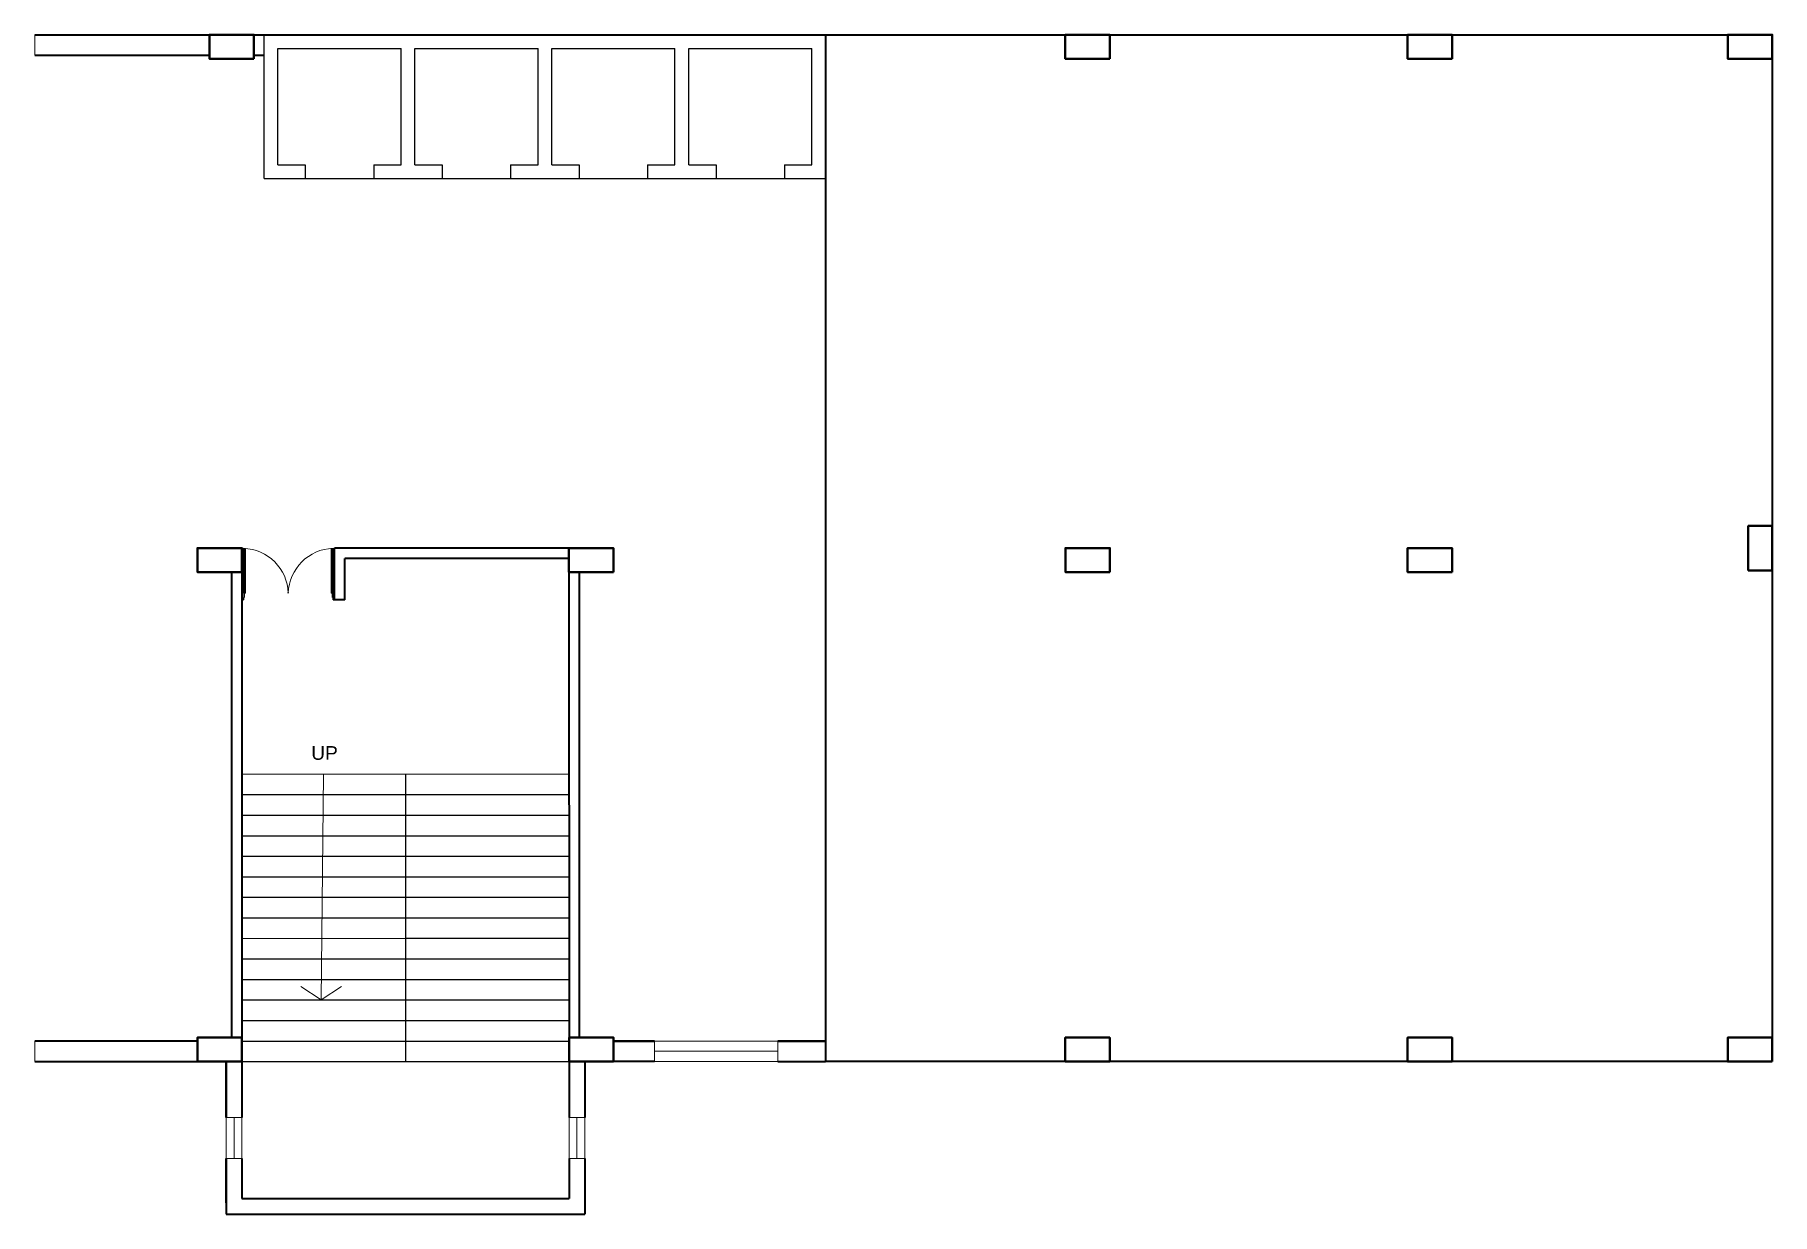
# Model space of a CAD drawing. Header units: millimetres. Extents: x 3079 to 579737, y 1565 to 1161826.
# Drawn here: x 52720 to 78095, y 698492 to 715722 of the extents above; entities that cross this region are included whole.
import ezdxf

# ---------------------------------------------------------------- set-up
doc = ezdxf.new("R2010")
doc.units = ezdxf.units.MM
for name, color, linetype, lineweight in [('1', 7, 'Continuous', 35), ('A_COL', 250, 'Continuous', 40), ('A_ELE1', 250, 'Continuous', 20), ('A_WIN-DOR', 250, 'Continuous', 30), ('IG-Area', 250, 'Continuous', 30), ('SILL', 251, 'Continuous', 18), ('WINDOW', 252, 'Continuous', 15)]:
    doc.layers.add(name, color=color, linetype=linetype, lineweight=lineweight)
doc.styles.get("Standard").update_dxf_attribs({"font": 'arial.ttf'})

msp = doc.modelspace()

# ---------------------------------------------------------------- texts
at = {"layer": 'IG-Area', "insert": (56758, 705330), "char_height": 200, "attachment_point": 1}
msp.add_mtext_dynamic_manual_height_columns('UP', width=38356.19, gutter_width=12.5, heights=[0], dxfattribs=at)

# ---------------------------------------------------------------- linework, layer by layer
for p, q in [((55595, 715722), (60595, 715722)), ((57970, 715722), (56070, 715722)), ((56070, 713622), (56070, 715722)), ((60070, 715722), (57970, 715722)), ((62170, 715722), (60070, 715722)), ((64270, 715722), (62170, 715722)), ((62170, 715722), (64270, 715722)), ((64270, 713622), (64270, 715722)), ((56270, 715522), (58070, 715522)), ((56270, 713822), (56270, 715522)), ((58070, 713822), (58070, 715522)), ((58270, 715522), (60070, 715522)), ((58270, 713822), (58270, 715522)), ((60070, 713822), (60070, 715522)), ((60270, 715522), (62070, 715522)), ((60270, 713822), (60270, 715522)), ((62070, 713822), (62070, 715522)), ((62270, 715522), (64070, 715522)), ((62270, 713822), (62270, 715522)), ((64070, 713822), (64070, 715522)), ((56270, 713822), (56670, 713822)), ((56670, 713822), (56670, 713622)), ((57670, 713822), (58070, 713822)), ((57670, 713822), (57670, 713622)), ((58270, 713822), (58670, 713822)), ((58670, 713822), (58670, 713622)), ((59670, 713822), (60070, 713822)), ((59670, 713822), (59670, 713622)), ((60270, 713822), (60670, 713822)), ((60670, 713822), (60670, 713622)), ((61670, 713822), (62070, 713822)), ((61670, 713822), (61670, 713622)), ((62270, 713822), (62670, 713822)), ((62670, 713822), (62670, 713622)), ((63670, 713822), (64070, 713822)), ((63670, 713822), (63670, 713622)), ((56070, 713622), (57970, 713622)), ((57970, 713622), (60070, 713622)), ((60070, 713622), (62170, 713622)), ((62170, 713622), (64270, 713622)), ((55745, 704922), (60522, 704924)), ((58133, 704923), (58135, 700723)), ((55745, 704622), (58134, 704622)), ((58134, 704622), (60521, 704622)), ((55745, 704322), (58134, 704322)), ((58134, 704322), (60521, 704322)), ((55745, 704022), (58134, 704022)), ((58134, 704022), (60521, 704022)), ((55745, 703722), (58134, 703723)), ((58134, 703723), (60521, 703724)), ((55745, 703422), (58134, 703422)), ((58134, 703422), (60522, 703422)), ((55745, 703122), (58134, 703122)), ((58134, 703122), (60522, 703122)), ((55745, 702822), (58134, 702823)), ((58134, 702823), (60522, 702824)), ((55745, 702522), (58135, 702523)), ((58135, 702523), (60522, 702524)), ((55745, 702222), (58135, 702223)), ((58135, 702223), (60522, 702224)), ((55745, 701922), (58135, 701922)), ((58135, 701922), (60522, 701922)), ((55745, 701622), (58135, 701622)), ((58135, 701622), (60522, 701622)), ((55745, 701322), (58135, 701322)), ((58135, 701322), (60523, 701322)), ((55745, 701022), (58135, 701022)), ((58135, 701022), (60523, 701022)), ((55745, 700722), (60523, 700724))]:
    msp.add_line(p, q)
at = {"layer": '1'}
for p, q in [((52720, 715722), (55270, 715722)), ((55270, 715722), (78095, 715722)), ((64270, 715722), (64270, 700722)), ((78095, 715722), (78095, 700722)), ((78095, 715722), (78095, 700722)), ((52720, 715422), (55270, 715422)), ((55920, 715422), (56070, 715422)), ((55745, 708222), (55745, 701022)), ((60520, 708222), (57100, 708222)), ((57100, 707468), (57100, 708222)), ((60520, 708072), (57250, 708072)), ((57250, 707468), (57250, 708072)), ((55595, 707872), (55595, 701072)), ((60520, 707922), (60523, 701022)), ((60670, 707872), (60673, 701072)), ((57250, 707468), (57100, 707468)), ((55095, 701022), (52720, 701022)), ((55095, 701022), (52720, 701022)), ((61772, 701022), (61173, 701022)), ((61173, 701022), (61772, 701022)), ((64270, 701022), (63572, 701022)), ((63572, 701022), (64270, 701022)), ((52720, 700722), (55095, 700722)), ((55745, 700722), (55515, 700722)), ((55515, 700722), (55515, 699907)), ((55515, 699907), (55515, 700722)), ((55745, 700722), (55745, 699907)), ((60523, 700722), (60523, 699907)), ((60753, 700722), (60753, 699907)), ((61772, 700722), (61173, 700722)), ((63572, 700722), (64270, 700722)), ((78095, 700722), (64270, 700722)), ((55515, 699307), (55515, 698492)), ((55515, 698657), (55515, 699307)), ((55745, 699307), (55745, 698722)), ((60523, 699307), (60523, 698722)), ((60753, 699307), (60753, 698492)), ((55745, 698722), (60523, 698722)), ((55515, 698492), (60753, 698492))]:
    msp.add_line(p, q, dxfattribs=at)
at = {"layer": 'A_COL'}
for points in [[(55920, 715372), (55920, 715722), (55270, 715722), (55270, 715372)], [(68420, 715372), (68420, 715722), (67770, 715722), (67770, 715372)], [(73420, 715372), (73420, 715722), (72770, 715722), (72770, 715372)], [(78095, 715372), (78095, 715722), (77445, 715722), (77445, 715372)], [(77745, 707897), (78095, 707897), (78095, 708547), (77745, 708547)], [(55745, 707872), (55745, 708222), (55095, 708222), (55095, 707872)], [(61170, 707872), (61170, 708222), (60520, 708222), (60520, 707872)], [(68422, 707872), (68422, 708222), (67772, 708222), (67772, 707872)], [(73420, 707872), (73420, 708222), (72770, 708222), (72770, 707872)], [(55745, 700722), (55745, 701072), (55095, 701072), (55095, 700722)], [(61173, 700722), (61173, 701072), (60523, 701072), (60523, 700722)], [(68420, 700722), (68420, 701072), (67770, 701072), (67770, 700722)], [(73420, 700722), (73420, 701072), (72770, 701072), (72770, 700722)], [(78095, 700722), (78095, 701072), (77445, 701072), (77445, 700722)]]:
    msp.add_lwpolyline(points, close=True, dxfattribs=at)
at = {"layer": 'A_ELE1', "transparency": 33554687}
for centre, start, end in [((55747, 707544), 1.7422, 88.258), ((57098, 707544), 91.742, 178.2578)]:
    msp.add_arc(centre, 676, start, end, dxfattribs=at)
at = {"layer": 'A_WIN-DOR', "transparency": 33554687}
for p, q in [((55767, 707564), (55767, 708220)), ((55793, 707564), (55793, 708219)), ((57052, 707564), (57052, 708219)), ((57078, 707564), (57078, 708220)), ((55745, 707573), (55745, 707468)), ((55767, 707573), (55745, 707573)), ((55767, 707573), (55767, 707596)), ((55767, 707468), (55767, 707500)), ((55767, 707500), (55777, 707500)), ((55777, 707500), (55777, 707564)), ((56423, 707564), (56423, 707573)), ((56423, 707573), (56423, 707573)), ((56423, 707564), (56423, 707564)), ((57068, 707500), (57068, 707564)), ((57078, 707500), (57068, 707500)), ((57078, 707573), (57078, 707596)), ((57078, 707573), (57100, 707573)), ((57078, 707468), (57078, 707500)), ((57100, 707573), (57100, 707468))]:
    msp.add_line(p, q, dxfattribs=at)
at = {"layer": 'A_WIN-DOR'}
for p, q in [((55767, 707468), (55745, 707468)), ((57078, 707468), (57100, 707468))]:
    msp.add_line(p, q, dxfattribs=at)
at = {"layer": 'A_WIN-DOR', "transparency": 33554687}
for points in [[(55767, 707564), (55793, 707564)], [(56423, 707564), (56423, 707564)], [(57078, 707564), (57052, 707564)]]:
    msp.add_lwpolyline(points, dxfattribs=at)
at = {"layer": 'SILL'}
for p, q in [((56939, 704922), (56902, 701622)), ((56902, 701622), (56604, 701821)), ((56902, 701622), (57201, 701821)), ((61772, 701022), (63572, 701022)), ((63572, 700722), (61772, 700722)), ((55515, 699307), (55515, 699907)), ((55745, 699907), (55745, 699307)), ((60523, 699307), (60523, 699907)), ((60753, 699907), (60753, 699307))]:
    msp.add_line(p, q, dxfattribs=at)
at = {"layer": 'WINDOW'}
for p, q in [((52720, 715722), (52720, 715422)), ((65372, 715722), (65372, 715722)), ((67172, 715722), (67172, 715722)), ((69695, 715722), (69695, 715722)), ((71495, 715722), (71495, 715722)), ((74857, 715722), (74857, 715722)), ((76657, 715722), (76657, 715722)), ((78095, 714359), (78095, 714359)), ((78095, 712559), (78095, 712559)), ((78095, 710759), (78095, 710759)), ((78095, 708959), (78095, 708959)), ((78095, 707184), (78095, 707184)), ((78095, 705384), (78095, 705384)), ((78095, 703584), (78095, 703584)), ((78095, 701784), (78095, 701784)), ((52720, 701022), (52720, 700722)), ((61772, 701022), (61772, 700722)), ((61772, 700872), (63572, 700872)), ((63572, 701022), (63572, 700722)), ((55515, 699907), (55745, 699907)), ((55630, 699907), (55630, 699307)), ((60753, 699907), (60523, 699907)), ((60638, 699907), (60638, 699307)), ((55515, 699307), (55745, 699307)), ((60753, 699307), (60523, 699307))]:
    msp.add_line(p, q, dxfattribs=at)

msp.set_redraw_order([(e.dxf.handle, doc.entitydb.next_handle()) for e in msp.query("TEXT MTEXT ATTDEF DIMENSION ARC_DIMENSION")])  # texts and dimensions are drawn at this point

doc.saveas('drawing.dxf')
